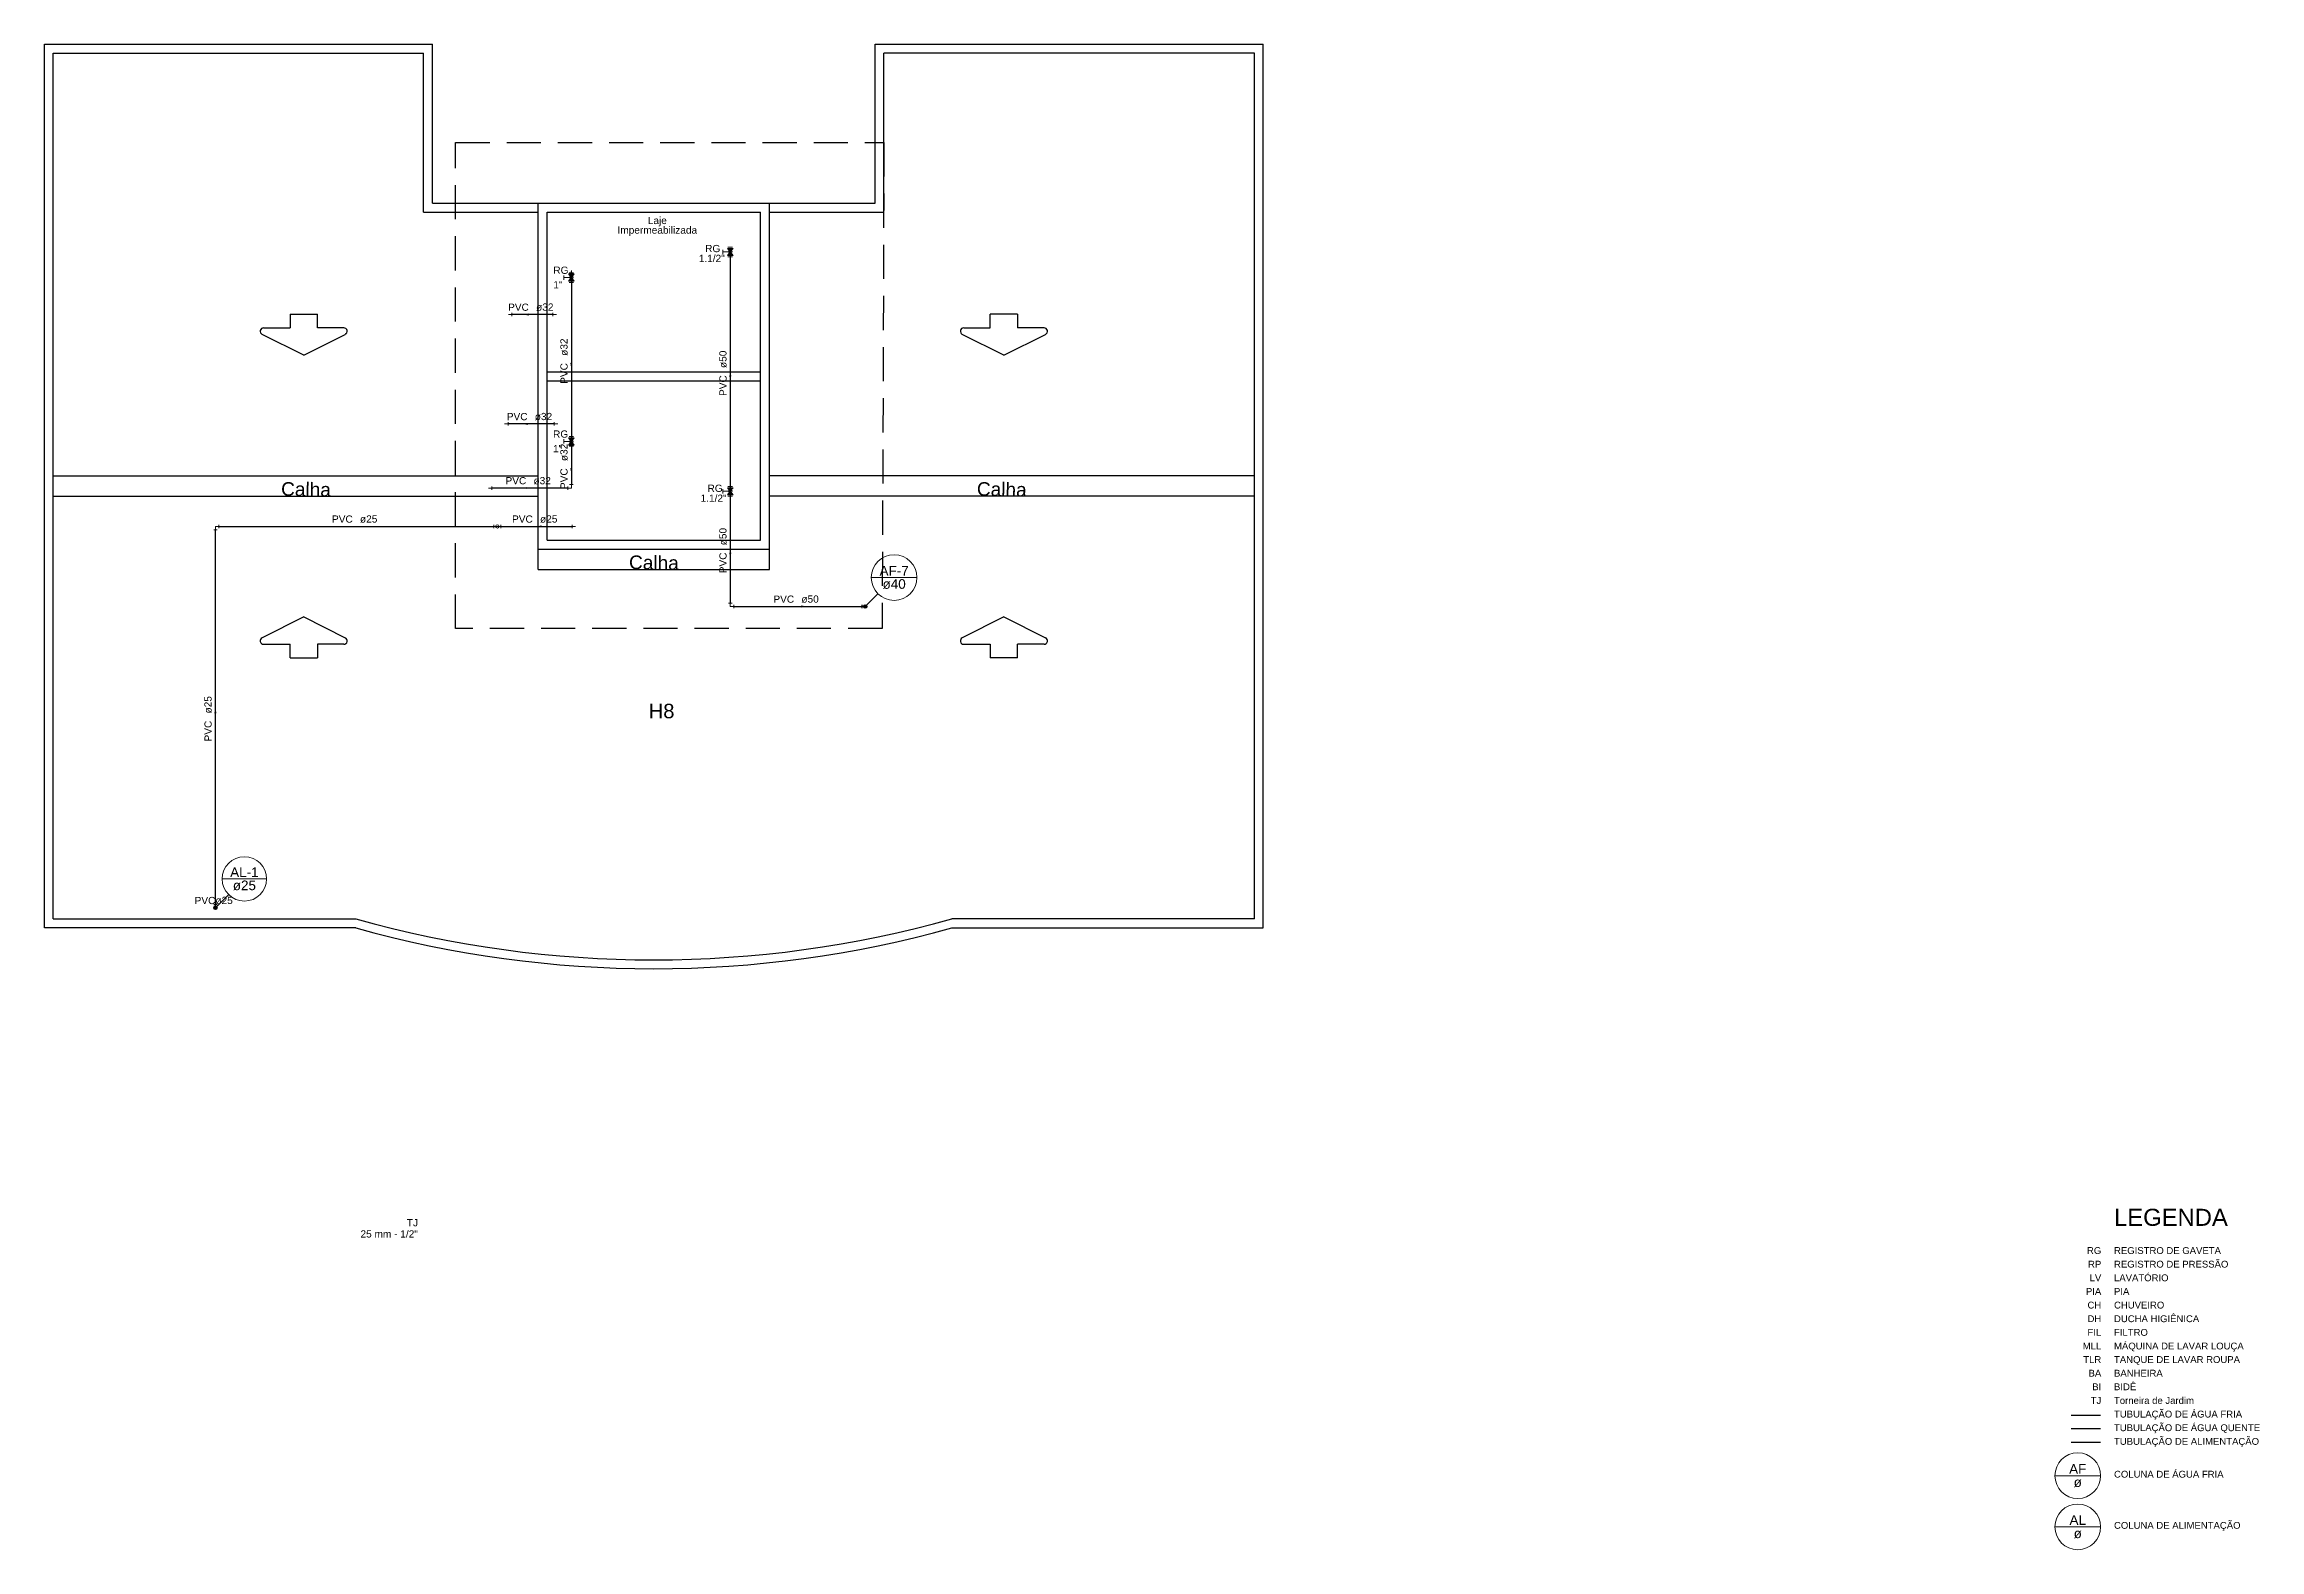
# Model space of a CAD drawing. Header units: inches. Extents: x -21 to 129, y -108 to 34.
# Drawn here: x 76.21 to 108.69, y -0.25 to 21.82 of the extents above; entities that cross this region are included whole.
import ezdxf
from ezdxf.enums import TextEntityAlignment as Align

# ---------------------------------------------------------------- set-up
doc = ezdxf.new("R2010")
doc.units = ezdxf.units.IN
doc.header["$MEASUREMENT"] = 0
doc.linetypes.add('Dashed', pattern=[0.75, 0.5, -0.25])
for name, color, linetype, lineweight in [('AF-Colunas', 8, 'Continuous', 30), ('AF-Conexões detalhe', 8, 'Continuous', 20), ('AF-Indicação coluna', 5, 'Continuous', 20), ('AF-Sentido tubo', 8, 'Continuous', 20), ('AF-Textos coluna', 7, 'Continuous', 20), ('AF-Textos conexão', 7, 'Continuous', 20), ('AF-Textos tubo', 7, 'Continuous', 20), ('AF-Tubos detalhe', 170, 'Continuous', 30), ('AL-Colunas', 3, 'Continuous', 30), ('AL-Conexões detalhe', 8, 'Continuous', 20), ('AL-Indicação coluna', 5, 'Continuous', 20), ('AL-Sentido tubo', 9, 'Continuous', 20), ('AL-Textos coluna', 7, 'Continuous', 20), ('AL-Textos tubo', 7, 'Continuous', 20), ('AL-Tubos detalhe', 3, 'Continuous', 30), ('AQ-Tubos detalhe', 1, 'Continuous', 30), ('DI-Detalhes', 6, 'Dashed', 30), ('Simbolos', 8, 'Continuous', 20), ('XPAREDE', 7, 'Continuous', 30), ('xTEXTO', 7, 'Continuous', 20)]:
    doc.layers.add(name, color=color, linetype=linetype, lineweight=lineweight)
doc.layers.add('cota', color=1, linetype='Continuous')
doc.styles.add('Arial', font='arial.ttf')

msp = doc.modelspace()

# ---------------------------------------------------------------- texts
at = {"layer": 'AF-Textos coluna', "attachment_point": 8, "line_spacing_factor": 0.798, "style": 'Arial'}
for s, insert, char_height, width in [('AF-7', (88.667, 14.028), 0.1412, 0.4718), ('ø40', (88.667, 13.831), 0.1412, 0.37511), ('AF', (106.021, 0.862), 0.1412, 0.47126), ('ø', (106.021, 0.664), 0.141, 0.37467), ('AL', (106.021, 0.112), 0.1412, 0.47126), ('ø', (106.021, -0.086), 0.141, 0.37467)]:
    msp.add_mtext(s, dxfattribs=dict(at, insert=insert, char_height=char_height, width=width))
at = {"layer": 'AF-Textos conexão', "char_height": 0.1059, "line_spacing_factor": 0.798, "style": 'Arial'}
for s, insert, width, attachment_point in [('Laje\\PImpermeabilizada', (85.195, 19.009), 0.4216, 8), ('RG', (85.896, 18.769), 0.24467, 7), ('RG', (83.67, 18.451), 0.24467, 7), ('1.1/2"', (85.802, 18.624), 0.4216, 7), ('1"', (83.67, 18.239), 0.14903, 7), ('1"', (83.666, 15.837), 0.14903, 7), ('RG', (83.666, 16.049), 0.24467, 7), ('RG', (85.931, 15.254), 0.24467, 7), ('1.1/2"', (85.829, 15.109), 0.4216, 7), ('TJ', (81.687, 4.488), 0.19737, 9), ('25 mm - 1/2"', (81.684, 4.323), 0.91767, 9)]:
    msp.add_mtext(s, dxfattribs=dict(at, insert=insert, width=width, attachment_point=attachment_point))
at = {"layer": 'AF-Textos tubo', "char_height": 0.1059, "line_spacing_factor": 0.798, "style": 'Arial'}
for s, insert, width, attachment_point, rotation in [('PVC', (83.311, 17.909), 0.33632, 9, 359.9945), ('ø32', (83.417, 17.909), 0.28133, 7, 359.9945), ('ø32', (83.881, 17.25), 0.28133, 7, 90), ('ø50', (86.212, 17.072), 0.28133, 7, 90), ('PVC', (83.881, 17.144), 0.33632, 9, 90), ('PVC', (86.212, 16.966), 0.33632, 9, 90), ('PVC', (83.292, 16.305), 0.33632, 9, 0.0085), ('ø32', (83.398, 16.305), 0.28133, 7, 0.0085), ('ø32', (83.881, 15.707), 0.28133, 7, 90), ('PVC', (83.881, 15.601), 0.33632, 9, 90), ('PVC', (83.273, 15.365), 0.33632, 9, 359.9992), ('ø32', (83.379, 15.365), 0.28133, 7, 359.9992), ('ø50', (86.212, 14.473), 0.28133, 7, 90), ('PVC', (86.212, 14.367), 0.33632, 9, 90), ('PVC', (87.201, 13.629), 0.33632, 9, 0.0001), ('ø50', (87.307, 13.629), 0.28133, 7, 0.0001)]:
    msp.add_mtext(s, dxfattribs=dict(at, insert=insert, width=width, attachment_point=attachment_point, rotation=rotation))
at = {"layer": 'AL-Textos coluna', "char_height": 0.1412, "attachment_point": 8, "line_spacing_factor": 0.798, "style": 'Arial'}
for s, insert, width in [('AL-1', (79.14, 9.61), 0.46012), ('ø25', (79.14, 9.413), 0.37511)]:
    msp.add_mtext(s, dxfattribs=dict(at, insert=insert, width=width))
at = {"layer": 'AL-Textos tubo', "char_height": 0.1059, "line_spacing_factor": 0.798, "style": 'Arial'}
for s, insert, width, attachment_point, rotation in [('PVC', (80.729, 14.803), 0.33632, 9, 0.0003), ('ø25', (80.835, 14.803), 0.28133, 7, 0.0003), ('PVC', (83.369, 14.803), 0.33632, 9, 0.0003), ('ø25', (83.475, 14.803), 0.28133, 7, 0.0003), ('ø25', (78.662, 12.007), 0.28133, 7, 90), ('PVC', (78.662, 11.901), 0.33632, 9, 90)]:
    msp.add_mtext(s, dxfattribs=dict(at, insert=insert, width=width, attachment_point=attachment_point, rotation=rotation))
at = {"layer": 'AL-Textos tubo', "insert": (78.715, 9.211), "char_height": 0.1059, "line_spacing_factor": 0.798, "style": 'Arial'}
for s, width, attachment_point in [('PVC', 0.33632, 9), ('ø25', 0.28133, 7)]:
    msp.add_mtext(s, dxfattribs=dict(at, width=width, attachment_point=attachment_point))
at = {"layer": 'DI-Detalhes', "insert": (85.257, 11.934), "char_height": 0.2118, "width": 0.59932, "attachment_point": 8, "line_spacing_factor": 0.798, "style": 'Arial'}
msp.add_mtext('H8', dxfattribs=at)
at = {"layer": 'xTEXTO', "style": 'Arial'}
for s, height, p in [('LEGENDA', 0.25, (106.553, 4.496)), ('REGISTRO DE GAVETA', 0.1, (106.553, 4.084)), ('REGISTRO DE PRESSÃO', 0.1, (106.553, 3.884)), ('LAVATÓRIO', 0.1, (106.553, 3.684)), ('PIA', 0.1, (106.553, 3.484)), ('CHUVEIRO', 0.1, (106.553, 3.284)), ('DUCHA HIGIÊNICA', 0.1, (106.553, 3.084)), ('FILTRO', 0.1, (106.553, 2.884)), ('MÁQUINA DE LAVAR LOUÇA', 0.1, (106.553, 2.684)), ('TANQUE DE LAVAR ROUPA', 0.1, (106.553, 2.486)), ('BANHEIRA', 0.1, (106.553, 2.286)), ('Torneira de Jardim', 0.1, (106.553, 1.886)), ('BIDÊ', 0.1, (106.553, 2.086)), ('TUBULAÇÃO DE ÁGUA FRIA', 0.1, (106.553, 1.686)), ('TUBULAÇÃO DE ÁGUA QUENTE', 0.1, (106.553, 1.486)), ('TUBULAÇÃO DE ALIMENTAÇÃO', 0.1, (106.553, 1.286)), ('COLUNA DE ÁGUA FRIA', 0.1, (106.553, 0.805)), ('COLUNA DE ALIMENTAÇÃO', 0.1, (106.553, 0.055))]:
    msp.add_text(s, height=height, dxfattribs=at).set_placement(p)
for s, p in [('RG', (106.366, 4.084)), ('RP', (106.366, 3.884)), ('PIA', (106.366, 3.484)), ('LV', (106.366, 3.684)), ('CH', (106.366, 3.284)), ('DH', (106.366, 3.084)), ('FIL', (106.366, 2.884)), ('MLL', (106.366, 2.684)), ('TLR', (106.366, 2.486)), ('BA', (106.366, 2.286)), ('TJ', (106.366, 1.886)), ('BI', (106.366, 2.086))]:
    msp.add_text(s, height=0.1, dxfattribs=at).set_placement(p, align=Align.RIGHT)
at = {"layer": 'xTEXTO', "char_height": 0.2, "width": 1.00449, "attachment_point": 8, "rotation": 359, "line_spacing_factor": 0.798, "style": 'Arial'}
for insert in [(80.042, 15.191), (90.244, 15.191), (85.143, 14.116)]:
    msp.add_mtext('Calha', dxfattribs=dict(at, insert=insert))

# ---------------------------------------------------------------- blocks, each defined once
blk = doc.blocks.new('_Closed')
at = {"color": 0, "linetype": 'ByBlock', "lineweight": -2}
for p, q in [((-1, 0.166667), (0, 0)), ((-1, 0.166667), (-1, -0.166667)), ((0, 0), (-1, -0.166667)), ((0, 0), (-1, 0))]:
    blk.add_line(p, q, dxfattribs=at)

# ---------------------------------------------------------------- hatches: boundary and pattern name
at = {"layer": 'Simbolos', "linetype": 'Continuous'}
for points in [[(86.265, 18.774), (86.307, 18.826), (86.223, 18.826)], [(86.307, 18.721), (86.223, 18.721), (86.265, 18.774)], [(83.934, 18.397), (83.976, 18.45), (83.892, 18.45)], [(83.976, 18.345), (83.892, 18.345), (83.934, 18.397)], [(83.934, 15.996), (83.976, 16.048), (83.892, 16.048)], [(83.976, 15.943), (83.892, 15.943), (83.934, 15.996)], [(86.265, 15.265), (86.307, 15.317), (86.223, 15.317)], [(86.307, 15.212), (86.223, 15.212), (86.265, 15.265)]]:
    msp.add_hatch(color=256, dxfattribs=at).paths.add_polyline_path(points)

# ---------------------------------------------------------------- linework, layer by layer
at = {"layer": 'AF-Colunas', "linetype": 'Continuous'}
for p, q in [((88.193, 13.601), (88.193, 13.551)), ((88.243, 13.576), (88.193, 13.576))]:
    msp.add_line(p, q, dxfattribs=at)
at = {"layer": 'AF-Colunas', "linetype": 'Continuous', "const_width": 0.025}
msp.add_lwpolyline([(88.255, 13.576, 1), (88.23, 13.576, 1)], format="xyb", close=True, dxfattribs=at)
at = {"layer": 'AF-Colunas', "linetype": 'Continuous'}
msp.add_circle((88.243, 13.576), 0.025, dxfattribs=at)
at = {"layer": 'AF-Conexões detalhe', "linetype": 'Continuous'}
for p, q in [((86.29, 18.724), (86.24, 18.724)), ((86.265, 18.774), (86.265, 18.724)), ((83.909, 18.347), (83.959, 18.347)), ((83.934, 18.397), (83.934, 18.347)), ((83.063, 17.881), (83.063, 17.831)), ((83.665, 17.881), (83.665, 17.831)), ((83.013, 17.856), (83.063, 17.856)), ((83.715, 17.856), (83.665, 17.856)), ((82.956, 16.252), (83.006, 16.252)), ((83.006, 16.277), (83.006, 16.227)), ((83.684, 16.227), (83.684, 16.277)), ((83.734, 16.252), (83.684, 16.252)), ((83.909, 16.046), (83.959, 16.046)), ((83.959, 15.946), (83.909, 15.946)), ((83.934, 15.996), (83.934, 16.046)), ((83.934, 15.996), (83.934, 15.946)), ((82.719, 15.312), (82.769, 15.312)), ((82.769, 15.337), (82.769, 15.287)), ((83.884, 15.287), (83.884, 15.337)), ((83.934, 15.312), (83.884, 15.312)), ((83.909, 15.362), (83.959, 15.362)), ((83.934, 15.312), (83.934, 15.362)), ((86.24, 15.315), (86.29, 15.315)), ((86.265, 15.265), (86.265, 15.315)), ((86.29, 15.215), (86.24, 15.215)), ((86.265, 15.265), (86.265, 15.215)), ((86.24, 13.626), (86.29, 13.626)), ((86.265, 13.576), (86.265, 13.626)), ((86.265, 13.576), (86.315, 13.576)), ((86.315, 13.601), (86.315, 13.551))]:
    msp.add_line(p, q, dxfattribs=at)
for centre in [(86.265, 18.774), (86.265, 18.774), (86.265, 18.774), (83.934, 18.397), (83.934, 18.397), (83.934, 18.397), (83.934, 15.996), (83.934, 15.996), (83.934, 15.996), (86.265, 15.265), (86.265, 15.265), (86.265, 15.265)]:
    msp.add_circle(centre, 0.025, dxfattribs=at)
at = {"layer": 'AF-Indicação coluna'}
for p, q in [((88.332, 14), (89.002, 14)), ((88.243, 13.576), (88.43, 13.763)), ((105.686, 0.833), (106.356, 0.833)), ((105.686, 0.083), (106.356, 0.083))]:
    msp.add_line(p, q, dxfattribs=at)
for centre in [(88.667, 14), (106.021, 0.833), (106.021, 0.083)]:
    msp.add_circle(centre, 0.335, dxfattribs=at)
at = {"layer": 'AF-Sentido tubo'}
for points in [[(83.934, 18.453), (83.934, 18.292)], [(83.308, 17.856), (83.47, 17.856)], [(83.934, 17.141), (83.934, 17.303)], [(86.265, 16.963), (86.265, 17.125)], [(83.289, 16.252), (83.451, 16.252)], [(83.934, 15.598), (83.934, 15.76)], [(83.27, 15.312), (83.432, 15.312)], [(86.265, 14.364), (86.265, 14.526)], [(87.31, 13.576), (87.148, 13.576)]]:
    msp.add_lwpolyline(points, dxfattribs=at)
at = {"layer": 'AF-Tubos detalhe'}
for p, q in [((86.265, 18.724), (86.265, 15.315)), ((83.934, 18.347), (83.934, 16.046)), ((83.665, 17.856), (83.063, 17.856)), ((83.684, 16.252), (83.006, 16.252)), ((83.934, 15.946), (83.934, 15.362)), ((83.884, 15.312), (82.769, 15.312)), ((86.265, 15.215), (86.265, 13.626)), ((86.315, 13.576), (88.193, 13.576)), ((106.354, 1.718), (105.924, 1.718))]:
    msp.add_line(p, q, dxfattribs=at)
at = {"layer": 'AL-Colunas', "linetype": 'Continuous'}
for p, q in [((78.69, 9.208), (78.74, 9.208)), ((78.715, 9.158), (78.715, 9.208))]:
    msp.add_line(p, q, dxfattribs=at)
at = {"layer": 'AL-Colunas', "linetype": 'Continuous', "const_width": 0.025}
msp.add_lwpolyline([(78.728, 9.158, 1), (78.703, 9.158, 1)], format="xyb", close=True, dxfattribs=at)
at = {"layer": 'AL-Colunas', "linetype": 'Continuous'}
msp.add_circle((78.715, 9.158), 0.025, dxfattribs=at)
at = {"layer": 'AL-Conexões detalhe', "linetype": 'Continuous'}
for p, q in [((78.74, 14.7), (78.69, 14.7)), ((78.715, 14.75), (78.715, 14.7)), ((78.715, 14.75), (78.765, 14.75)), ((78.765, 14.775), (78.765, 14.725)), ((82.799, 14.775), (82.799, 14.725)), ((82.849, 14.75), (82.799, 14.75)), ((82.849, 14.75), (82.899, 14.75)), ((82.899, 14.775), (82.899, 14.725)), ((83.946, 14.775), (83.946, 14.725)), ((83.996, 14.75), (83.946, 14.75))]:
    msp.add_line(p, q, dxfattribs=at)
msp.add_circle((82.849, 14.75), 0.025, dxfattribs=at)
msp.add_circle((82.849, 14.75), 0.025, dxfattribs=at)
at = {"layer": 'AL-Indicação coluna'}
for p, q in [((78.815, 9.582), (79.465, 9.582)), ((78.715, 9.158), (78.91, 9.352))]:
    msp.add_line(p, q, dxfattribs=at)
msp.add_circle((79.14, 9.582), 0.325, dxfattribs=at)
at = {"layer": 'AL-Sentido tubo'}
msp.add_line((80.838, 14.75), (80.676, 14.75), dxfattribs=at)
for points in [[(83.478, 14.75), (83.316, 14.75)], [(78.715, 12.01), (78.715, 11.848)]]:
    msp.add_lwpolyline(points, dxfattribs=at)
at = {"layer": 'AL-Tubos detalhe'}
for p, q in [((78.715, 9.208), (78.715, 14.7)), ((78.765, 14.75), (82.799, 14.75)), ((82.899, 14.75), (83.946, 14.75)), ((106.354, 1.318), (105.924, 1.318))]:
    msp.add_line(p, q, dxfattribs=at)
at = {"layer": 'AQ-Tubos detalhe', "ltscale": 0.05}
msp.add_line((106.354, 1.518), (105.924, 1.518), dxfattribs=at)
at = {"layer": 'cota', "color": 4}
for p, q in [((80.01, 17.26), (79.399, 17.565)), ((79.421, 17.66), (79.809, 17.66)), ((79.809, 17.86), (79.809, 17.66)), ((79.809, 17.86), (80.21, 17.86)), ((80.01, 17.26), (80.62, 17.565)), ((80.21, 17.66), (80.21, 17.86)), ((80.598, 17.66), (80.21, 17.66)), ((90.276, 17.26), (89.666, 17.565)), ((89.688, 17.66), (90.076, 17.66)), ((90.076, 17.66), (90.076, 17.86)), ((90.476, 17.86), (90.076, 17.86)), ((90.276, 17.26), (90.887, 17.565)), ((90.476, 17.86), (90.476, 17.66)), ((90.865, 17.66), (90.476, 17.66)), ((80.01, 13.422), (79.399, 13.117)), ((80.01, 13.422), (80.62, 13.117)), ((90.276, 13.422), (89.666, 13.117)), ((90.276, 13.422), (90.887, 13.117)), ((79.421, 13.022), (79.809, 13.022)), ((79.809, 12.822), (79.809, 13.022)), ((80.598, 13.022), (80.21, 13.022)), ((80.21, 13.022), (80.21, 12.822)), ((89.688, 13.022), (90.076, 13.022)), ((90.076, 13.022), (90.076, 12.822)), ((90.476, 12.822), (90.476, 13.022)), ((90.865, 13.022), (90.476, 13.022)), ((79.809, 12.822), (80.21, 12.822)), ((90.476, 12.822), (90.076, 12.822))]:
    msp.add_line(p, q, dxfattribs=at)
for centre, start, end in [((79.421, 17.61), 89.986, 243.43), ((80.598, 17.61), 296.568, 90.014), ((89.688, 17.61), 89.986, 243.432), ((90.865, 17.61), 296.57, 90.014), ((79.421, 13.072), 116.57, 270.014), ((80.598, 13.072), 269.986, 63.4318), ((89.688, 13.072), 116.568, 270.014), ((90.865, 13.072), 269.986, 63.4303)]:
    msp.add_arc(centre, 0.05, start, end, dxfattribs=at)
at = {"layer": 'DI-Detalhes'}
msp.add_lwpolyline([(82.238, 20.378), (88.518, 20.378), (88.491, 13.253), (82.238, 13.253)], close=True, dxfattribs=at)
at = {"layer": 'Simbolos'}
for p, q in [((86.298, 18.844), (86.231, 18.844)), ((86.155, 18.805), (86.155, 18.742)), ((86.265, 18.774), (86.155, 18.774)), ((86.307, 18.826), (86.223, 18.826)), ((86.223, 18.826), (86.265, 18.774)), ((86.223, 18.721), (86.265, 18.774)), ((86.307, 18.721), (86.223, 18.721)), ((86.298, 18.703), (86.231, 18.703)), ((86.307, 18.826), (86.265, 18.774)), ((86.307, 18.721), (86.265, 18.774)), ((83.824, 18.429), (83.824, 18.366)), ((83.934, 18.397), (83.824, 18.397)), ((83.976, 18.45), (83.892, 18.45)), ((83.892, 18.45), (83.934, 18.397)), ((83.892, 18.345), (83.934, 18.397)), ((83.976, 18.345), (83.892, 18.345)), ((83.967, 18.468), (83.9, 18.468)), ((83.967, 18.327), (83.9, 18.327)), ((83.976, 18.45), (83.934, 18.397)), ((83.976, 18.345), (83.934, 18.397)), ((83.824, 16.027), (83.824, 15.964)), ((83.934, 15.996), (83.824, 15.996)), ((83.976, 16.048), (83.892, 16.048)), ((83.892, 16.048), (83.934, 15.996)), ((83.892, 15.943), (83.934, 15.996)), ((83.976, 15.943), (83.892, 15.943)), ((83.967, 16.066), (83.9, 16.066)), ((83.967, 15.925), (83.9, 15.925)), ((83.976, 16.048), (83.934, 15.996)), ((83.976, 15.943), (83.934, 15.996)), ((86.155, 15.296), (86.155, 15.233)), ((86.307, 15.317), (86.223, 15.317)), ((86.223, 15.317), (86.265, 15.265)), ((86.298, 15.335), (86.231, 15.335)), ((86.307, 15.317), (86.265, 15.265)), ((86.265, 15.265), (86.155, 15.265)), ((86.223, 15.212), (86.265, 15.265)), ((86.307, 15.212), (86.223, 15.212)), ((86.298, 15.194), (86.231, 15.194)), ((86.307, 15.212), (86.265, 15.265))]:
    msp.add_line(p, q, dxfattribs=at)
at = {"layer": 'XPAREDE'}
for p, q in [((76.207, 8.865), (76.207, 21.817)), ((76.207, 21.817), (81.898, 21.817)), ((81.898, 19.487), (81.898, 21.817)), ((88.388, 21.817), (94.079, 21.817)), ((88.388, 19.487), (88.388, 21.817)), ((94.079, 8.865), (94.079, 21.817)), ((76.337, 8.995), (76.337, 21.687)), ((76.337, 21.687), (81.768, 21.687)), ((81.768, 19.357), (81.768, 21.687)), ((88.518, 19.357), (88.518, 21.687)), ((93.949, 21.687), (88.518, 21.687)), ((93.949, 8.995), (93.949, 21.687)), ((81.768, 19.357), (83.448, 19.357)), ((81.898, 19.487), (83.448, 19.487)), ((86.838, 19.487), (88.388, 19.487)), ((86.838, 19.357), (88.518, 19.357)), ((83.578, 17.016), (86.708, 17.016)), ((83.578, 16.886), (86.708, 16.886)), ((80.772, 8.865), (76.207, 8.865)), ((76.337, 8.995), (80.772, 8.995)), ((93.949, 8.995), (89.514, 8.995)), ((89.514, 8.865), (94.079, 8.865))]:
    msp.add_line(p, q, dxfattribs=at)
at = {"layer": 'XPAREDE', "color": 6}
for p, q in [((83.448, 14.416), (83.448, 19.487)), ((83.448, 19.487), (86.838, 19.487)), ((83.578, 14.546), (83.578, 19.357)), ((83.578, 19.357), (86.708, 19.357)), ((86.708, 14.546), (86.708, 19.357)), ((86.838, 14.416), (86.838, 19.487)), ((83.448, 14.416), (86.838, 14.416)), ((83.578, 14.546), (86.708, 14.546))]:
    msp.add_line(p, q, dxfattribs=at)
at = {"layer": 'XPAREDE', "color": 7}
for p, q in [((76.337, 15.491), (83.448, 15.491)), ((93.949, 15.491), (86.838, 15.491)), ((76.337, 15.191), (83.448, 15.191)), ((93.949, 15.191), (86.838, 15.191)), ((83.448, 14.116), (83.448, 14.416)), ((86.838, 14.116), (86.838, 14.416)), ((83.448, 14.116), (86.838, 14.116))]:
    msp.add_line(p, q, dxfattribs=at)
at = {"layer": 'XPAREDE'}
for centre, radius in [((85.143, 24.611), 16.216), ((85.143, 24.482), 16.217)]:
    msp.add_arc(centre, radius, 254.364, 285.636, dxfattribs=at)

# ---------------------------------------------------------------- block references
at = {"layer": 'AF-Sentido tubo'}
for p, xscale, yscale, zscale, rotation in [((83.934, 18.503), 0.05000000000001137, 0.05000000000001137, 0.05000000000001137, 90), ((83.258, 17.856), 0.05000000000000521, 0.05000000000000521, 0.05000000000000521, 179.9945896336696), ((83.934, 17.091), 0.05000000000001137, 0.05000000000001137, 0.05000000000001137, 270), ((86.265, 16.913), 0.05000000000001137, 0.05000000000001137, 0.05000000000001137, 270), ((83.239, 16.252), 0.04999999999999766, 0.04999999999999766, 0.04999999999999766, 180.0135259155976), ((83.934, 15.548), 0.05000000000001137, 0.05000000000001137, 0.05000000000001137, 270), ((83.22, 15.312), 0.04999999999999716, 0.04999999999999716, 0.04999999999999716, 180), ((86.265, 14.314), 0.05000000000001137, 0.05000000000001137, 0.05000000000001137, 270)]:
    msp.add_blockref('_Closed', p, dxfattribs=dict(at, xscale=xscale, yscale=yscale, zscale=zscale, rotation=rotation))
at = {"layer": 'AF-Sentido tubo', "xscale": 0.04999999999999716, "yscale": 0.04999999999999716, "zscale": 0.04999999999999716}
msp.add_blockref('_Closed', (87.36, 13.576), dxfattribs=at)
at = {"layer": 'AL-Sentido tubo', "xscale": 0.04999999999999716, "yscale": 0.04999999999999716, "zscale": 0.04999999999999716}
msp.add_blockref('_Closed', (83.528, 14.75), dxfattribs=at)
at = {"layer": 'AL-Sentido tubo', "xscale": 0.05000000000001137, "yscale": 0.05000000000001137, "zscale": 0.05000000000001137, "rotation": 90}
msp.add_blockref('_Closed', (78.715, 12.06), dxfattribs=at)

msp.set_redraw_order([(e.dxf.handle, doc.entitydb.next_handle()) for e in msp.query("TEXT MTEXT ATTDEF DIMENSION ARC_DIMENSION")])  # texts and dimensions are drawn at this point

doc.saveas('drawing.dxf')
